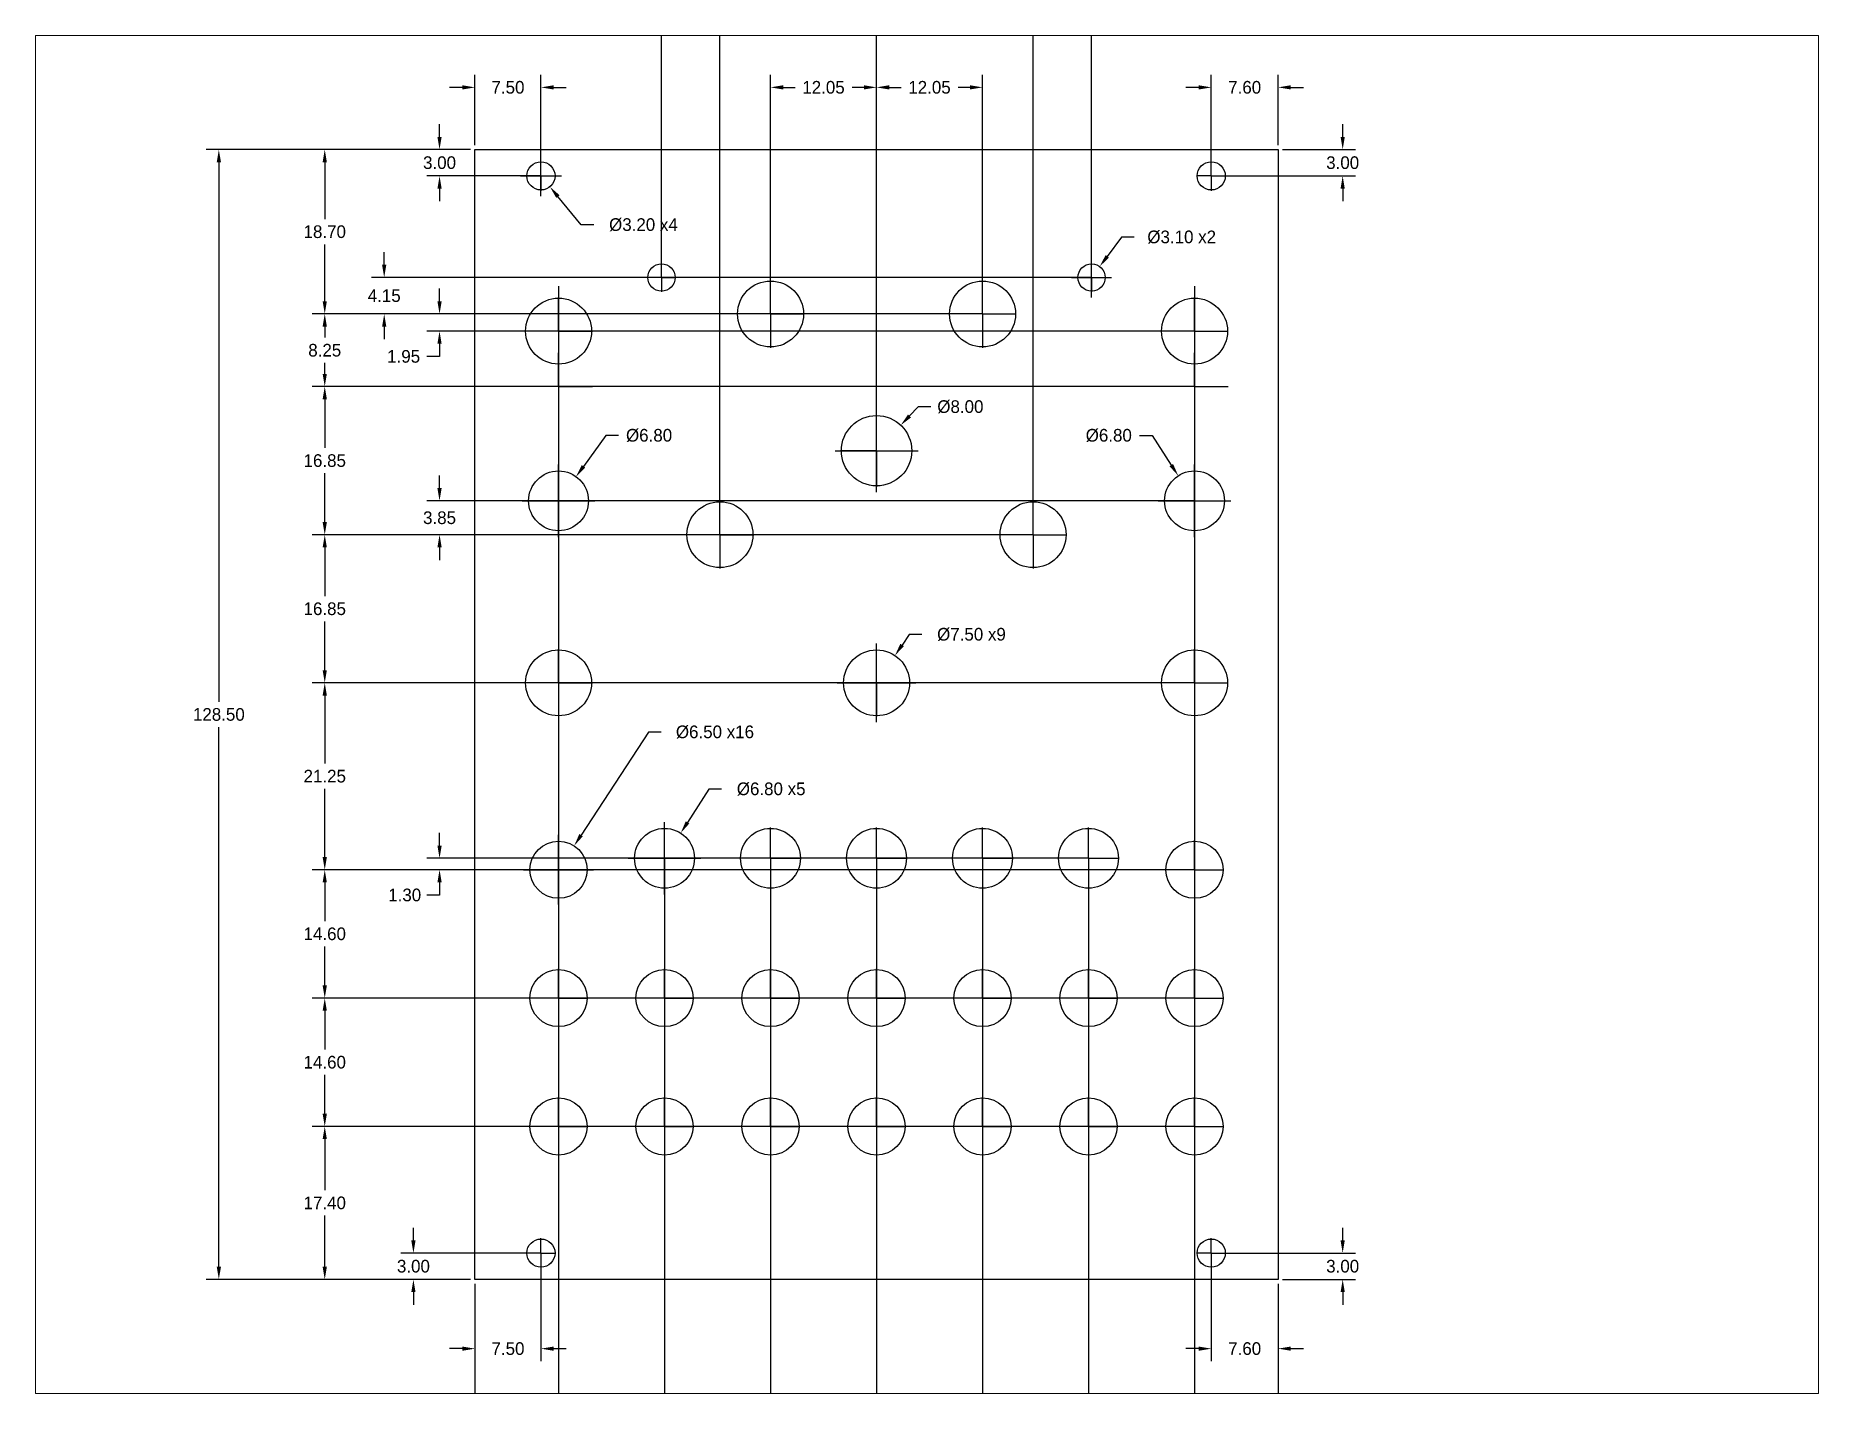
# Paper-space layout 'Sheet2' of a CAD drawing. Header units: millimetres. Extents: x 1.05 to 9.45, y 0.8 to 7.2.
# The model-space entities are those that its viewports show. They can reach past a viewport. Long polylines and large blocks are cut down to what shows.
import ezdxf

# ---------------------------------------------------------------- set-up
doc = ezdxf.new("R2010")
doc.units = ezdxf.units.MM
doc.header["$MEASUREMENT"] = 0
doc.header["$PDSIZE"] = -5
doc.layers.add('Dimensions', color=1, linetype='Continuous')
doc.layers.add('Panel', color=7, linetype='Continuous')
doc.dimstyles.get("Standard").update_dxf_attribs({"dimscale": 8, "dimtxt": 0.18, "dimasz": 0.18, "dimexe": 0.18, "dimexo": 0.0625, "dimgap": 0.09, "dimtad": 0, "dimtih": 1, "dimtoh": 1, "dimzin": 0, "dimdsep": 46, "dimtxsty": 'Standard', "dimcen": -0.09, "dimadec": 0, "dimazin": 0, "dimtfac": 1, "dimtdec": 4, "dimtofl": 0, "dimtmove": 0, "dimatfit": 3, "dimfxl": 1, "dimtolj": 1, "dimtzin": 0, "dimarcsym": 0})

psp = doc.layouts.new('Sheet2')

msp = doc.modelspace()

# ---------------------------------------------------------------- blocks, each defined once
blk = doc.blocks.new('*D442')
at = {"layer": 'Defpoints', "color": 0}
for p in [(9.5, 112.95), (0, 0), (9.5, -13.93)]:
    blk.add_point(p, dxfattribs=at)
at = {"layer": 'Dimensions', "color": 0, "lineweight": -2}
for p, q in [((9.5, 112.45), (9.5, -15.37)), ((0, -0.5), (0, -15.37)), ((-1.44, -13.93), (-2.88, -13.93)), ((10.94, -13.93), (12.38, -13.93))]:
    blk.add_line(p, q, dxfattribs=at)
at = {"layer": 'Dimensions', "color": 0}
for points in [[(-1.44, -14.17), (-1.44, -13.69), (0, -13.93)], [(10.94, -13.69), (10.94, -14.17), (9.5, -13.93)]]:
    blk.add_solid(points, dxfattribs=at)
at = {"layer": 'Dimensions', "color": 0, "insert": (4.75, -13.93), "char_height": 1.44, "attachment_point": 5}
blk.add_mtext('\\A1;9.50', dxfattribs=at)
blk = doc.blocks.new('*D443')
at = {"layer": 'Defpoints', "color": 0}
for p in [(21.55, 47.9), (9.5, 17.4), (21.55, -20.36)]:
    blk.add_point(p, dxfattribs=at)
at = {"layer": 'Dimensions', "color": 0, "lineweight": -2}
for p, q in [((21.55, 47.4), (21.55, -21.8)), ((9.5, 16.9), (9.5, -21.8)), ((10.94, -20.36), (12.29, -20.36)), ((20.11, -20.36), (18.77, -20.36))]:
    blk.add_line(p, q, dxfattribs=at)
at = {"layer": 'Dimensions', "color": 0}
for points in [[(10.94, -20.12), (10.94, -20.6), (9.5, -20.36)], [(20.11, -20.6), (20.11, -20.12), (21.55, -20.36)]]:
    blk.add_solid(points, dxfattribs=at)
at = {"layer": 'Dimensions', "color": 0, "insert": (15.53, -20.36), "char_height": 1.44, "attachment_point": 5}
blk.add_mtext('\\A1;12.05', dxfattribs=at)
blk = doc.blocks.new('*D444')
at = {"layer": 'Defpoints', "color": 0}
for p in [(21.55, 47.9), (33.6, 47.9), (33.6, -20.36)]:
    blk.add_point(p, dxfattribs=at)
at = {"layer": 'Dimensions', "color": 0, "lineweight": -2}
for p, q in [((21.55, 47.4), (21.55, -21.8)), ((33.6, 47.4), (33.6, -21.8)), ((22.99, -20.36), (24.34, -20.36)), ((32.16, -20.36), (30.82, -20.36))]:
    blk.add_line(p, q, dxfattribs=at)
at = {"layer": 'Dimensions', "color": 0}
for points in [[(22.99, -20.12), (22.99, -20.6), (21.55, -20.36)], [(32.16, -20.6), (32.16, -20.12), (33.6, -20.36)]]:
    blk.add_solid(points, dxfattribs=at)
at = {"layer": 'Dimensions', "color": 0, "insert": (27.57, -20.36), "char_height": 1.44, "attachment_point": 5}
blk.add_mtext('\\A1;12.05', dxfattribs=at)
blk = doc.blocks.new('*D448')
at = {"layer": 'Defpoints', "color": 0}
for p in [(81.8, 112.95), (69.75, 47.9), (81.8, -20.36)]:
    blk.add_point(p, dxfattribs=at)
at = {"layer": 'Dimensions', "color": 0, "lineweight": -2}
for p, q in [((81.8, 112.45), (81.8, -21.8)), ((69.75, 47.4), (69.75, -21.8)), ((71.19, -20.36), (72.54, -20.36)), ((80.36, -20.36), (79.02, -20.36))]:
    blk.add_line(p, q, dxfattribs=at)
at = {"layer": 'Dimensions', "color": 0}
for points in [[(71.19, -20.12), (71.19, -20.6), (69.75, -20.36)], [(80.36, -20.6), (80.36, -20.12), (81.8, -20.36)]]:
    blk.add_solid(points, dxfattribs=at)
at = {"layer": 'Dimensions', "color": 0, "insert": (75.78, -20.36), "char_height": 1.44, "attachment_point": 5}
blk.add_mtext('\\A1;12.05', dxfattribs=at)
blk = doc.blocks.new('*D449')
at = {"layer": 'Defpoints', "color": 0}
for p in [(81.8, 112.95), (91.3, 0), (81.8, -13.93)]:
    blk.add_point(p, dxfattribs=at)
at = {"layer": 'Dimensions', "color": 0, "lineweight": -2}
for p, q in [((81.8, 112.45), (81.8, -15.37)), ((91.3, -0.5), (91.3, -15.37)), ((80.36, -13.93), (78.92, -13.93)), ((92.74, -13.93), (94.18, -13.93))]:
    blk.add_line(p, q, dxfattribs=at)
at = {"layer": 'Dimensions', "color": 0}
for points in [[(80.36, -14.17), (80.36, -13.69), (81.8, -13.93)], [(92.74, -13.69), (92.74, -14.17), (91.3, -13.93)]]:
    blk.add_solid(points, dxfattribs=at)
at = {"layer": 'Dimensions', "color": 0, "insert": (86.55, -13.93), "char_height": 1.44, "attachment_point": 5}
blk.add_mtext('\\A1;9.50', dxfattribs=at)
blk = doc.blocks.new('*D456')
at = {"layer": 'Defpoints', "color": 0}
for p in [(7.5, 3), (0, 0), (7.5, -7.87)]:
    blk.add_point(p, dxfattribs=at)
at = {"layer": 'Dimensions', "color": 0, "lineweight": -2}
for p, q in [((7.5, 2.5), (7.5, -9.31)), ((0, -0.5), (0, -9.31)), ((-1.44, -7.87), (-2.88, -7.87)), ((8.94, -7.87), (10.38, -7.87))]:
    blk.add_line(p, q, dxfattribs=at)
at = {"layer": 'Dimensions', "color": 0}
for points in [[(-1.44, -8.11), (-1.44, -7.63), (0, -7.87)], [(8.94, -7.63), (8.94, -8.11), (7.5, -7.87)]]:
    blk.add_solid(points, dxfattribs=at)
at = {"layer": 'Dimensions', "color": 0, "insert": (3.75, -7.87), "char_height": 1.44, "attachment_point": 5}
blk.add_mtext('\\A1;7.50', dxfattribs=at)
blk = doc.blocks.new('*D457')
at = {"layer": 'Defpoints', "color": 0}
for p in [(83.7, 3), (91.3, 0), (83.7, -7.87)]:
    blk.add_point(p, dxfattribs=at)
at = {"layer": 'Dimensions', "color": 0, "lineweight": -2}
for p, q in [((83.7, 2.5), (83.7, -9.31)), ((91.3, -0.5), (91.3, -9.31)), ((82.26, -7.87), (80.82, -7.87)), ((92.74, -7.87), (94.18, -7.87))]:
    blk.add_line(p, q, dxfattribs=at)
at = {"layer": 'Dimensions', "color": 0}
for points in [[(82.26, -8.11), (82.26, -7.63), (83.7, -7.87)], [(92.74, -7.63), (92.74, -8.11), (91.3, -7.87)]]:
    blk.add_solid(points, dxfattribs=at)
at = {"layer": 'Dimensions', "color": 0, "insert": (87.5, -7.87), "char_height": 1.44, "attachment_point": 5}
blk.add_mtext('\\A1;7.60', dxfattribs=at)
blk = doc.blocks.new('*D458')
at = {"layer": 'Defpoints', "color": 0}
for p in [(0, 135.57), (0, 128.5), (7.5, 125.5)]:
    blk.add_point(p, dxfattribs=at)
at = {"layer": 'Dimensions', "color": 0, "lineweight": -2}
for p, q in [((0, 129), (0, 137.01)), ((7.5, 126), (7.5, 137.01)), ((-1.44, 135.57), (-2.88, 135.57)), ((8.94, 135.57), (10.38, 135.57))]:
    blk.add_line(p, q, dxfattribs=at)
at = {"layer": 'Dimensions', "color": 0}
for points in [[(-1.44, 135.33), (-1.44, 135.81), (0, 135.57)], [(8.94, 135.81), (8.94, 135.33), (7.5, 135.57)]]:
    blk.add_solid(points, dxfattribs=at)
at = {"layer": 'Dimensions', "color": 0, "insert": (3.75, 135.57), "char_height": 1.44, "attachment_point": 5}
blk.add_mtext('\\A1;7.50', dxfattribs=at)
blk = doc.blocks.new('*D459')
at = {"layer": 'Defpoints', "color": 0}
for p in [(83.7, 135.57), (91.3, 128.5), (83.7, 125.5)]:
    blk.add_point(p, dxfattribs=at)
at = {"layer": 'Dimensions', "color": 0, "lineweight": -2}
for p, q in [((83.7, 126), (83.7, 137.01)), ((91.3, 129), (91.3, 137.01)), ((82.26, 135.57), (80.82, 135.57)), ((92.74, 135.57), (94.18, 135.57))]:
    blk.add_line(p, q, dxfattribs=at)
at = {"layer": 'Dimensions', "color": 0}
for points in [[(82.26, 135.33), (82.26, 135.81), (83.7, 135.57)], [(92.74, 135.81), (92.74, 135.33), (91.3, 135.57)]]:
    blk.add_solid(points, dxfattribs=at)
at = {"layer": 'Dimensions', "color": 0, "insert": (87.5, 135.57), "char_height": 1.44, "attachment_point": 5}
blk.add_mtext('\\A1;7.60', dxfattribs=at)
blk = doc.blocks.new('*D466')
at = {"layer": 'Defpoints', "color": 0}
for p in [(-7, 3), (7.5, 3), (0, 0)]:
    blk.add_point(p, dxfattribs=at)
at = {"layer": 'Dimensions', "color": 0, "lineweight": -2}
for p, q in [((-7, 4.44), (-7, 5.88)), ((7, 3), (-8.44, 3)), ((-0.5, 0), (-8.44, 0)), ((-7, -1.44), (-7, -2.88))]:
    blk.add_line(p, q, dxfattribs=at)
at = {"layer": 'Dimensions', "color": 0}
for points in [[(-7.24, 4.44), (-6.76, 4.44), (-7, 3)], [(-6.76, -1.44), (-7.24, -1.44), (-7, 0)]]:
    blk.add_solid(points, dxfattribs=at)
at = {"layer": 'Dimensions', "color": 0, "insert": (-7, 1.5), "char_height": 1.44, "attachment_point": 5}
blk.add_mtext('\\A1;3.00', dxfattribs=at)
blk = doc.blocks.new('*D467')
at = {"layer": 'Defpoints', "color": 0}
for p in [(-17.08, 17.4), (81.8, 17.4), (0, 0)]:
    blk.add_point(p, dxfattribs=at)
at = {"layer": 'Dimensions', "color": 0, "lineweight": -2}
for p, q in [((81.3, 17.4), (-18.52, 17.4)), ((-17.08, 15.96), (-17.08, 10.14)), ((-17.08, 1.44), (-17.08, 7.26)), ((-0.5, 0), (-18.52, 0))]:
    blk.add_line(p, q, dxfattribs=at)
at = {"layer": 'Dimensions', "color": 0}
for points in [[(-16.84, 15.96), (-17.32, 15.96), (-17.08, 17.4)], [(-17.32, 1.44), (-16.84, 1.44), (-17.08, 0)]]:
    blk.add_solid(points, dxfattribs=at)
at = {"layer": 'Dimensions', "color": 0, "insert": (-17.08, 8.7), "char_height": 1.44, "attachment_point": 5}
blk.add_mtext('\\A1;17.40', dxfattribs=at)
blk = doc.blocks.new('*D468')
at = {"layer": 'Defpoints', "color": 0}
for p in [(-17.08, 32), (81.8, 32), (81.8, 17.4)]:
    blk.add_point(p, dxfattribs=at)
at = {"layer": 'Dimensions', "color": 0, "lineweight": -2}
for p, q in [((81.3, 32), (-18.52, 32)), ((-17.08, 30.56), (-17.08, 26.14)), ((-17.08, 18.84), (-17.08, 23.26)), ((81.3, 17.4), (-18.52, 17.4))]:
    blk.add_line(p, q, dxfattribs=at)
at = {"layer": 'Dimensions', "color": 0}
for points in [[(-16.84, 30.56), (-17.32, 30.56), (-17.08, 32)], [(-17.32, 18.84), (-16.84, 18.84), (-17.08, 17.4)]]:
    blk.add_solid(points, dxfattribs=at)
at = {"layer": 'Dimensions', "color": 0, "insert": (-17.08, 24.7), "char_height": 1.44, "attachment_point": 5}
blk.add_mtext('\\A1;14.60', dxfattribs=at)
blk = doc.blocks.new('*D469')
at = {"layer": 'Defpoints', "color": 0}
for p in [(-17.08, 46.6), (81.8, 46.6), (81.8, 32)]:
    blk.add_point(p, dxfattribs=at)
at = {"layer": 'Dimensions', "color": 0, "lineweight": -2}
for p, q in [((81.3, 46.6), (-18.52, 46.6)), ((-17.08, 45.16), (-17.08, 40.74)), ((-17.08, 33.44), (-17.08, 37.86)), ((81.3, 32), (-18.52, 32))]:
    blk.add_line(p, q, dxfattribs=at)
at = {"layer": 'Dimensions', "color": 0}
for points in [[(-16.84, 45.16), (-17.32, 45.16), (-17.08, 46.6)], [(-17.32, 33.44), (-16.84, 33.44), (-17.08, 32)]]:
    blk.add_solid(points, dxfattribs=at)
at = {"layer": 'Dimensions', "color": 0, "insert": (-17.08, 39.3), "char_height": 1.44, "attachment_point": 5}
blk.add_mtext('\\A1;14.60', dxfattribs=at)
blk = doc.blocks.new('*D470')
at = {"layer": 'Defpoints', "color": 0}
for p in [(69.75, 47.9), (-4.03, 46.6), (81.8, 46.6)]:
    blk.add_point(p, dxfattribs=at)
at = {"layer": 'Dimensions', "color": 0, "lineweight": -2}
for p, q in [((-4.03, 49.34), (-4.03, 50.78)), ((69.25, 47.9), (-5.47, 47.9)), ((81.3, 46.6), (-5.47, 46.6)), ((-4.03, 45.16), (-4.03, 43.72)), ((-4.03, 43.72), (-5.47, 43.72))]:
    blk.add_line(p, q, dxfattribs=at)
at = {"layer": 'Dimensions', "color": 0}
for points in [[(-4.27, 49.34), (-3.79, 49.34), (-4.03, 47.9)], [(-3.79, 45.16), (-4.27, 45.16), (-4.03, 46.6)]]:
    blk.add_solid(points, dxfattribs=at)
at = {"layer": 'Dimensions', "color": 0, "insert": (-7.99, 43.72), "char_height": 1.44, "attachment_point": 5}
blk.add_mtext('\\A1;1.30', dxfattribs=at)
blk = doc.blocks.new('*D471')
at = {"layer": 'Defpoints', "color": 0}
for p in [(-17.08, 67.85), (81.8, 67.85), (81.8, 46.6)]:
    blk.add_point(p, dxfattribs=at)
at = {"layer": 'Dimensions', "color": 0, "lineweight": -2}
for p, q in [((81.3, 67.85), (-18.52, 67.85)), ((-17.08, 66.41), (-17.08, 58.66)), ((-17.08, 48.04), (-17.08, 55.78)), ((81.3, 46.6), (-18.52, 46.6))]:
    blk.add_line(p, q, dxfattribs=at)
at = {"layer": 'Dimensions', "color": 0}
for points in [[(-16.84, 66.41), (-17.32, 66.41), (-17.08, 67.85)], [(-17.32, 48.04), (-16.84, 48.04), (-17.08, 46.6)]]:
    blk.add_solid(points, dxfattribs=at)
at = {"layer": 'Dimensions', "color": 0, "insert": (-17.08, 57.23), "char_height": 1.44, "attachment_point": 5}
blk.add_mtext('\\A1;21.25', dxfattribs=at)
blk = doc.blocks.new('*D472')
at = {"layer": 'Defpoints', "color": 0}
for p in [(-17.08, 84.7), (63.45, 84.7), (81.8, 67.85)]:
    blk.add_point(p, dxfattribs=at)
at = {"layer": 'Dimensions', "color": 0, "lineweight": -2}
for p, q in [((62.95, 84.7), (-18.52, 84.7)), ((-17.08, 83.26), (-17.08, 77.71)), ((-17.08, 69.29), (-17.08, 74.83)), ((81.3, 67.85), (-18.52, 67.85))]:
    blk.add_line(p, q, dxfattribs=at)
at = {"layer": 'Dimensions', "color": 0}
for points in [[(-16.84, 83.26), (-17.32, 83.26), (-17.08, 84.7)], [(-17.32, 69.29), (-16.84, 69.29), (-17.08, 67.85)]]:
    blk.add_solid(points, dxfattribs=at)
at = {"layer": 'Dimensions', "color": 0, "insert": (-17.08, 76.27), "char_height": 1.44, "attachment_point": 5}
blk.add_mtext('\\A1;16.85', dxfattribs=at)
blk = doc.blocks.new('*D473')
at = {"layer": 'Defpoints', "color": 0}
for p in [(81.8, 101.55), (-17.08, 84.7), (63.45, 84.7)]:
    blk.add_point(p, dxfattribs=at)
at = {"layer": 'Dimensions', "color": 0, "lineweight": -2}
for p, q in [((81.3, 101.55), (-18.52, 101.55)), ((-17.08, 100.11), (-17.08, 94.56)), ((-17.08, 86.14), (-17.08, 91.69)), ((62.95, 84.7), (-18.52, 84.7))]:
    blk.add_line(p, q, dxfattribs=at)
at = {"layer": 'Dimensions', "color": 0}
for points in [[(-16.84, 100.11), (-17.32, 100.11), (-17.08, 101.55)], [(-17.32, 86.14), (-16.84, 86.14), (-17.08, 84.7)]]:
    blk.add_solid(points, dxfattribs=at)
at = {"layer": 'Dimensions', "color": 0, "insert": (-17.08, 93.12), "char_height": 1.44, "attachment_point": 5}
blk.add_mtext('\\A1;16.85', dxfattribs=at)
blk = doc.blocks.new('*D474')
at = {"layer": 'Defpoints', "color": 0}
for p in [(-17.08, 109.8), (57.7, 109.8), (81.8, 101.55)]:
    blk.add_point(p, dxfattribs=at)
at = {"layer": 'Dimensions', "color": 0, "lineweight": -2}
for p, q in [((57.2, 109.8), (-18.52, 109.8)), ((-17.08, 108.36), (-17.08, 107.11)), ((-17.08, 102.99), (-17.08, 104.23)), ((81.3, 101.55), (-18.52, 101.55))]:
    blk.add_line(p, q, dxfattribs=at)
at = {"layer": 'Dimensions', "color": 0}
for points in [[(-16.84, 108.36), (-17.32, 108.36), (-17.08, 109.8)], [(-17.32, 102.99), (-16.84, 102.99), (-17.08, 101.55)]]:
    blk.add_solid(points, dxfattribs=at)
at = {"layer": 'Dimensions', "color": 0, "insert": (-17.08, 105.67), "char_height": 1.44, "attachment_point": 5}
blk.add_mtext('\\A1;8.25', dxfattribs=at)
blk = doc.blocks.new('*D476')
at = {"layer": 'Defpoints', "color": 0}
for p in [(0, 128.5), (-17.08, 109.8), (57.7, 109.8)]:
    blk.add_point(p, dxfattribs=at)
at = {"layer": 'Dimensions', "color": 0, "lineweight": -2}
for p, q in [((-0.5, 128.5), (-18.52, 128.5)), ((-17.08, 127.06), (-17.08, 120.59)), ((-17.08, 111.24), (-17.08, 117.71)), ((57.2, 109.8), (-18.52, 109.8))]:
    blk.add_line(p, q, dxfattribs=at)
at = {"layer": 'Dimensions', "color": 0}
for points in [[(-16.84, 127.06), (-17.32, 127.06), (-17.08, 128.5)], [(-17.32, 111.24), (-16.84, 111.24), (-17.08, 109.8)]]:
    blk.add_solid(points, dxfattribs=at)
at = {"layer": 'Dimensions', "color": 0, "insert": (-17.08, 119.15), "char_height": 1.44, "attachment_point": 5}
blk.add_mtext('\\A1;18.70', dxfattribs=at)
blk = doc.blocks.new('*D477')
at = {"layer": 'Defpoints', "color": 0}
for p in [(33.6, 47.9), (45.65, 47.9), (33.6, -20.36)]:
    blk.add_point(p, dxfattribs=at)
at = {"layer": 'Dimensions', "color": 0, "lineweight": -2}
for p, q in [((33.6, 47.4), (33.6, -21.8)), ((45.65, 47.4), (45.65, -21.8)), ((35.04, -20.36), (36.38, -20.36)), ((44.21, -20.36), (42.87, -20.36))]:
    blk.add_line(p, q, dxfattribs=at)
at = {"layer": 'Dimensions', "color": 0}
for points in [[(35.04, -20.12), (35.04, -20.6), (33.6, -20.36)], [(44.21, -20.6), (44.21, -20.12), (45.65, -20.36)]]:
    blk.add_solid(points, dxfattribs=at)
at = {"layer": 'Dimensions', "color": 0, "insert": (39.62, -20.36), "char_height": 1.44, "attachment_point": 5}
blk.add_mtext('\\A1;12.05', dxfattribs=at)
blk = doc.blocks.new('*D478')
at = {"layer": 'Defpoints', "color": 0}
for p in [(45.65, 47.9), (57.7, 47.9), (57.7, -20.36)]:
    blk.add_point(p, dxfattribs=at)
at = {"layer": 'Dimensions', "color": 0, "lineweight": -2}
for p, q in [((45.65, 47.4), (45.65, -21.8)), ((57.7, 47.4), (57.7, -21.8)), ((47.09, -20.36), (48.44, -20.36)), ((56.26, -20.36), (54.91, -20.36))]:
    blk.add_line(p, q, dxfattribs=at)
at = {"layer": 'Dimensions', "color": 0}
for points in [[(47.09, -20.12), (47.09, -20.6), (45.65, -20.36)], [(56.26, -20.6), (56.26, -20.12), (57.7, -20.36)]]:
    blk.add_solid(points, dxfattribs=at)
at = {"layer": 'Dimensions', "color": 0, "insert": (51.67, -20.36), "char_height": 1.44, "attachment_point": 5}
blk.add_mtext('\\A1;12.05', dxfattribs=at)
blk = doc.blocks.new('*D479')
at = {"layer": 'Defpoints', "color": 0}
for p in [(57.7, 47.9), (69.75, 47.9), (57.7, -20.36)]:
    blk.add_point(p, dxfattribs=at)
at = {"layer": 'Dimensions', "color": 0, "lineweight": -2}
for p, q in [((57.7, 47.4), (57.7, -21.8)), ((69.75, 47.4), (69.75, -21.8)), ((59.14, -20.36), (60.48, -20.36)), ((68.31, -20.36), (66.97, -20.36))]:
    blk.add_line(p, q, dxfattribs=at)
at = {"layer": 'Dimensions', "color": 0}
for points in [[(59.14, -20.12), (59.14, -20.6), (57.7, -20.36)], [(68.31, -20.6), (68.31, -20.12), (69.75, -20.36)]]:
    blk.add_solid(points, dxfattribs=at)
at = {"layer": 'Dimensions', "color": 0, "insert": (63.73, -20.36), "char_height": 1.44, "attachment_point": 5}
blk.add_mtext('\\A1;12.05', dxfattribs=at)
blk = doc.blocks.new('*D481')
at = {"layer": 'Defpoints', "color": 0}
for p in [(33.6, 135.57), (33.6, 109.8), (45.65, 94.25)]:
    blk.add_point(p, dxfattribs=at)
at = {"layer": 'Dimensions', "color": 0, "lineweight": -2}
for p, q in [((33.6, 110.3), (33.6, 137.01)), ((45.65, 94.75), (45.65, 137.01)), ((35.04, 135.57), (36.38, 135.57)), ((44.21, 135.57), (42.87, 135.57))]:
    blk.add_line(p, q, dxfattribs=at)
at = {"layer": 'Dimensions', "color": 0}
for points in [[(35.04, 135.81), (35.04, 135.33), (33.6, 135.57)], [(44.21, 135.33), (44.21, 135.81), (45.65, 135.57)]]:
    blk.add_solid(points, dxfattribs=at)
at = {"layer": 'Dimensions', "color": 0, "insert": (39.62, 135.57), "char_height": 1.44, "attachment_point": 5}
blk.add_mtext('\\A1;12.05', dxfattribs=at)
blk = doc.blocks.new('*D482')
at = {"layer": 'Defpoints', "color": 0}
for p in [(57.7, 135.57), (57.7, 109.8), (45.65, 94.25)]:
    blk.add_point(p, dxfattribs=at)
at = {"layer": 'Dimensions', "color": 0, "lineweight": -2}
for p, q in [((45.65, 94.75), (45.65, 137.01)), ((57.7, 110.3), (57.7, 137.01)), ((47.09, 135.57), (48.44, 135.57)), ((56.26, 135.57), (54.91, 135.57))]:
    blk.add_line(p, q, dxfattribs=at)
at = {"layer": 'Dimensions', "color": 0}
for points in [[(47.09, 135.81), (47.09, 135.33), (45.65, 135.57)], [(56.26, 135.33), (56.26, 135.81), (57.7, 135.57)]]:
    blk.add_solid(points, dxfattribs=at)
at = {"layer": 'Dimensions', "color": 0, "insert": (51.67, 135.57), "char_height": 1.44, "attachment_point": 5}
blk.add_mtext('\\A1;12.05', dxfattribs=at)
blk = doc.blocks.new('*D483')
at = {"layer": 'Defpoints', "color": 0}
for p in [(45.65, 142.87), (45.65, 94.25), (63.45, 84.7)]:
    blk.add_point(p, dxfattribs=at)
at = {"layer": 'Dimensions', "color": 0, "lineweight": -2}
for p, q in [((45.65, 94.75), (45.65, 144.31)), ((63.45, 85.2), (63.45, 144.31)), ((47.09, 142.87), (51.31, 142.87)), ((62.01, 142.87), (57.79, 142.87))]:
    blk.add_line(p, q, dxfattribs=at)
at = {"layer": 'Dimensions', "color": 0}
for points in [[(47.09, 143.11), (47.09, 142.63), (45.65, 142.87)], [(62.01, 142.63), (62.01, 143.11), (63.45, 142.87)]]:
    blk.add_solid(points, dxfattribs=at)
at = {"layer": 'Dimensions', "color": 0, "insert": (54.55, 142.87), "char_height": 1.44, "attachment_point": 5}
blk.add_mtext('\\A1;17.80', dxfattribs=at)
blk = doc.blocks.new('*D484')
at = {"layer": 'Defpoints', "color": 0}
for p in [(27.85, 142.87), (45.65, 94.25), (27.85, 84.7)]:
    blk.add_point(p, dxfattribs=at)
at = {"layer": 'Dimensions', "color": 0, "lineweight": -2}
for p, q in [((27.85, 85.2), (27.85, 144.31)), ((45.65, 94.75), (45.65, 144.31)), ((29.29, 142.87), (33.51, 142.87)), ((44.21, 142.87), (39.99, 142.87))]:
    blk.add_line(p, q, dxfattribs=at)
at = {"layer": 'Dimensions', "color": 0}
for points in [[(29.29, 143.11), (29.29, 142.63), (27.85, 142.87)], [(44.21, 142.63), (44.21, 143.11), (45.65, 142.87)]]:
    blk.add_solid(points, dxfattribs=at)
at = {"layer": 'Dimensions', "color": 0, "insert": (36.75, 142.87), "char_height": 1.44, "attachment_point": 5}
blk.add_mtext('\\A1;17.80', dxfattribs=at)
blk = doc.blocks.new('*D485')
at = {"layer": 'Defpoints', "color": 0}
for p in [(-4.03, 128.5), (0, 128.5), (7.5, 125.5)]:
    blk.add_point(p, dxfattribs=at)
at = {"layer": 'Dimensions', "color": 0, "lineweight": -2}
for p, q in [((-4.03, 129.94), (-4.03, 131.38)), ((-0.5, 128.5), (-5.47, 128.5)), ((7, 125.5), (-5.47, 125.5)), ((-4.03, 124.06), (-4.03, 122.62))]:
    blk.add_line(p, q, dxfattribs=at)
at = {"layer": 'Dimensions', "color": 0}
for points in [[(-4.27, 129.94), (-3.79, 129.94), (-4.03, 128.5)], [(-3.79, 124.06), (-4.27, 124.06), (-4.03, 125.5)]]:
    blk.add_solid(points, dxfattribs=at)
at = {"layer": 'Dimensions', "color": 0, "insert": (-4.03, 127), "char_height": 1.44, "attachment_point": 5}
blk.add_mtext('\\A1;3.00', dxfattribs=at)
blk = doc.blocks.new('*D486')
at = {"layer": 'Defpoints', "color": 0}
for p in [(91.3, 128.5), (98.64, 128.5), (83.7, 125.5)]:
    blk.add_point(p, dxfattribs=at)
at = {"layer": 'Dimensions', "color": 0, "lineweight": -2}
for p, q in [((98.64, 129.94), (98.64, 131.38)), ((91.8, 128.5), (100.08, 128.5)), ((84.2, 125.5), (100.08, 125.5)), ((98.64, 124.06), (98.64, 122.62))]:
    blk.add_line(p, q, dxfattribs=at)
at = {"layer": 'Dimensions', "color": 0}
for points in [[(98.4, 129.94), (98.88, 129.94), (98.64, 128.5)], [(98.88, 124.06), (98.4, 124.06), (98.64, 125.5)]]:
    blk.add_solid(points, dxfattribs=at)
at = {"layer": 'Dimensions', "color": 0, "insert": (98.64, 127), "char_height": 1.44, "attachment_point": 5}
blk.add_mtext('\\A1;3.00', dxfattribs=at)
blk = doc.blocks.new('*D488')
at = {"layer": 'Defpoints', "color": 0}
for p in [(83.7, 3), (98.64, 3), (91.3, 0)]:
    blk.add_point(p, dxfattribs=at)
at = {"layer": 'Dimensions', "color": 0, "lineweight": -2}
for p, q in [((98.64, 4.44), (98.64, 5.88)), ((84.2, 3), (100.08, 3)), ((91.8, 0), (100.08, 0)), ((98.64, -1.44), (98.64, -2.88))]:
    blk.add_line(p, q, dxfattribs=at)
at = {"layer": 'Dimensions', "color": 0}
for points in [[(98.4, 4.44), (98.88, 4.44), (98.64, 3)], [(98.88, -1.44), (98.4, -1.44), (98.64, 0)]]:
    blk.add_solid(points, dxfattribs=at)
at = {"layer": 'Dimensions', "color": 0, "insert": (98.64, 1.5), "char_height": 1.44, "attachment_point": 5}
blk.add_mtext('\\A1;3.00', dxfattribs=at)
blk = doc.blocks.new('*D489')
at = {"layer": 'Defpoints', "color": 0}
for p in [(0, 128.5), (-29.12, 0), (0, 0)]:
    blk.add_point(p, dxfattribs=at)
at = {"layer": 'Dimensions', "color": 0, "lineweight": -2}
for p, q in [((-0.5, 128.5), (-30.56, 128.5)), ((-29.12, 127.06), (-29.12, 65.69)), ((-29.12, 1.44), (-29.12, 62.81)), ((-0.5, 0), (-30.56, 0))]:
    blk.add_line(p, q, dxfattribs=at)
at = {"layer": 'Dimensions', "color": 0}
for points in [[(-28.88, 127.06), (-29.36, 127.06), (-29.12, 128.5)], [(-29.36, 1.44), (-28.88, 1.44), (-29.12, 0)]]:
    blk.add_solid(points, dxfattribs=at)
at = {"layer": 'Dimensions', "color": 0, "insert": (-29.12, 64.25), "char_height": 1.44, "attachment_point": 5}
blk.add_mtext('\\A1;128.50', dxfattribs=at)
blk = doc.blocks.new('*D491')
at = {"layer": 'Defpoints', "color": 0}
for p in [(48.4, 97.15), (42.9, 91.35)]:
    blk.add_point(p, dxfattribs=at)
at = {"layer": 'Dimensions', "color": 0}
for p, q in [((45.65, 89.53), (45.65, 98.97)), ((40.93, 94.25), (50.37, 94.25))]:
    blk.add_line(p, q, dxfattribs=at)
at = {"layer": 'Dimensions', "color": 0, "lineweight": -2}
for p, q in [((50.38, 99.24), (49.39, 98.2)), ((51.82, 99.24), (50.38, 99.24))]:
    blk.add_line(p, q, dxfattribs=at)
at = {"layer": 'Dimensions', "color": 0}
blk.add_solid([(49.22, 98.36), (49.57, 98.03), (48.4, 97.15)], dxfattribs=at)
at = {"layer": 'Dimensions', "color": 0, "insert": (55.18, 99.24), "char_height": 1.44, "attachment_point": 5}
blk.add_mtext('\\A1;%%c8.00', dxfattribs=at)
blk = doc.blocks.new('*D493')
at = {"layer": 'Defpoints', "color": 0}
for p in [(47.75, 70.96), (43.55, 64.74)]:
    blk.add_point(p, dxfattribs=at)
at = {"layer": 'Dimensions', "color": 0, "lineweight": -2}
for p, q in [((49.36, 73.35), (48.55, 72.15)), ((50.8, 73.35), (49.36, 73.35))]:
    blk.add_line(p, q, dxfattribs=at)
at = {"layer": 'Dimensions', "color": 0}
for p, q in [((45.65, 63.38), (45.65, 72.32)), ((41.18, 67.85), (50.12, 67.85))]:
    blk.add_line(p, q, dxfattribs=at)
blk.add_solid([(48.35, 72.29), (48.75, 72.02), (47.75, 70.96)], dxfattribs=at)
at = {"layer": 'Dimensions', "color": 0, "insert": (56.44, 73.35), "char_height": 1.44, "attachment_point": 5}
blk.add_mtext('\\A1;%%c7.50 x9', dxfattribs=at)
blk = doc.blocks.new('*D494')
at = {"layer": 'Defpoints', "color": 0}
for p in [(23.38, 50.76), (19.72, 45.04)]:
    blk.add_point(p, dxfattribs=at)
at = {"layer": 'Dimensions', "color": 0, "lineweight": -2}
for p, q in [((26.59, 55.77), (24.16, 51.98)), ((28.03, 55.77), (26.59, 55.77))]:
    blk.add_line(p, q, dxfattribs=at)
at = {"layer": 'Dimensions', "color": 0}
for p, q in [((21.55, 43.78), (21.55, 52.02)), ((17.43, 47.9), (25.67, 47.9))]:
    blk.add_line(p, q, dxfattribs=at)
blk.add_solid([(23.96, 52.1), (24.36, 51.85), (23.38, 50.76)], dxfattribs=at)
at = {"layer": 'Dimensions', "color": 0, "insert": (33.67, 55.77), "char_height": 1.44, "attachment_point": 5}
blk.add_mtext('\\A1;%%c6.80 x5', dxfattribs=at)
blk = doc.blocks.new('*D495')
at = {"layer": 'Defpoints', "color": 0}
for p in [(11.28, 49.32), (7.72, 43.88)]:
    blk.add_point(p, dxfattribs=at)
at = {"layer": 'Dimensions', "color": 0, "lineweight": -2}
for p, q in [((19.72, 62.25), (12.06, 50.53)), ((21.16, 62.25), (19.72, 62.25))]:
    blk.add_line(p, q, dxfattribs=at)
at = {"layer": 'Dimensions', "color": 0}
for p, q in [((9.5, 42.63), (9.5, 50.57)), ((5.53, 46.6), (13.47, 46.6))]:
    blk.add_line(p, q, dxfattribs=at)
blk.add_solid([(11.86, 50.66), (12.26, 50.4), (11.28, 49.32)], dxfattribs=at)
at = {"layer": 'Dimensions', "color": 0, "insert": (27.28, 62.25), "char_height": 1.44, "attachment_point": 5}
blk.add_mtext('\\A1;%%c6.50 x16', dxfattribs=at)
blk = doc.blocks.new('*D496')
at = {"layer": 'Defpoints', "color": 0}
for p in [(-4.03, 88.55), (81.8, 88.55), (63.45, 84.7)]:
    blk.add_point(p, dxfattribs=at)
at = {"layer": 'Dimensions', "color": 0, "lineweight": -2}
for p, q in [((-4.03, 89.99), (-4.03, 91.43)), ((81.3, 88.55), (-5.47, 88.55)), ((62.95, 84.7), (-5.47, 84.7)), ((-4.03, 83.26), (-4.03, 81.82))]:
    blk.add_line(p, q, dxfattribs=at)
at = {"layer": 'Dimensions', "color": 0}
for points in [[(-4.27, 89.99), (-3.79, 89.99), (-4.03, 88.55)], [(-3.79, 83.26), (-4.27, 83.26), (-4.03, 84.7)]]:
    blk.add_solid(points, dxfattribs=at)
at = {"layer": 'Dimensions', "color": 0, "insert": (-4.03, 86.62), "char_height": 1.44, "attachment_point": 5}
blk.add_mtext('\\A1;3.85', dxfattribs=at)
blk = doc.blocks.new('*D497')
at = {"layer": 'Defpoints', "color": 0}
for p in [(57.7, 109.8), (-4.03, 107.85), (81.8, 107.85)]:
    blk.add_point(p, dxfattribs=at)
at = {"layer": 'Dimensions', "color": 0, "lineweight": -2}
for p, q in [((-4.03, 111.24), (-4.03, 112.68)), ((57.2, 109.8), (-5.47, 109.8)), ((81.3, 107.85), (-5.47, 107.85)), ((-4.03, 106.41), (-4.03, 104.97)), ((-4.03, 104.97), (-5.47, 104.97))]:
    blk.add_line(p, q, dxfattribs=at)
at = {"layer": 'Dimensions', "color": 0}
for points in [[(-4.27, 111.24), (-3.79, 111.24), (-4.03, 109.8)], [(-3.79, 106.41), (-4.27, 106.41), (-4.03, 107.85)]]:
    blk.add_solid(points, dxfattribs=at)
at = {"layer": 'Dimensions', "color": 0, "insert": (-8.11, 104.97), "char_height": 1.44, "attachment_point": 5}
blk.add_mtext('\\A1;1.95', dxfattribs=at)
blk = doc.blocks.new('*D498')
at = {"layer": 'Defpoints', "color": 0}
for p in [(11.49, 91.3), (7.51, 85.8)]:
    blk.add_point(p, dxfattribs=at)
at = {"layer": 'Dimensions', "color": 0, "lineweight": -2}
for p, q in [((14.87, 95.98), (12.34, 92.47)), ((16.31, 95.98), (14.87, 95.98))]:
    blk.add_line(p, q, dxfattribs=at)
at = {"layer": 'Dimensions', "color": 0}
for p, q in [((9.5, 84.43), (9.5, 92.67)), ((5.38, 88.55), (13.62, 88.55))]:
    blk.add_line(p, q, dxfattribs=at)
blk.add_solid([(12.14, 92.61), (12.53, 92.33), (11.49, 91.3)], dxfattribs=at)
at = {"layer": 'Dimensions', "color": 0, "insert": (19.79, 95.98), "char_height": 1.44, "attachment_point": 5}
blk.add_mtext('\\A1;%%c6.80', dxfattribs=at)
blk = doc.blocks.new('*D499')
at = {"layer": 'Defpoints', "color": 0}
for p in [(79.95, 91.4), (83.65, 85.7)]:
    blk.add_point(p, dxfattribs=at)
at = {"layer": 'Dimensions', "color": 0, "lineweight": -2}
for p, q in [((75.53, 95.98), (76.97, 95.98)), ((76.97, 95.98), (79.16, 92.61))]:
    blk.add_line(p, q, dxfattribs=at)
at = {"layer": 'Dimensions', "color": 0}
for p, q in [((81.8, 84.43), (81.8, 92.67)), ((77.68, 88.55), (85.92, 88.55))]:
    blk.add_line(p, q, dxfattribs=at)
blk.add_solid([(78.96, 92.48), (79.36, 92.74), (79.95, 91.4)], dxfattribs=at)
at = {"layer": 'Dimensions', "color": 0, "insert": (72.05, 95.98), "char_height": 1.44, "attachment_point": 5}
blk.add_mtext('\\A1;%%c6.80', dxfattribs=at)
blk = doc.blocks.new('*D500')
at = {"layer": 'Defpoints', "color": 0}
for p in [(21.2, 151.09), (21.2, 113.95), (45.65, 94.25)]:
    blk.add_point(p, dxfattribs=at)
at = {"layer": 'Dimensions', "color": 0, "lineweight": -2}
for p, q in [((21.2, 114.45), (21.2, 152.53)), ((45.65, 94.75), (45.65, 152.53)), ((22.64, 151.09), (29.82, 151.09)), ((44.21, 151.09), (37.02, 151.09))]:
    blk.add_line(p, q, dxfattribs=at)
at = {"layer": 'Dimensions', "color": 0}
for points in [[(22.64, 151.33), (22.64, 150.85), (21.2, 151.09)], [(44.21, 150.85), (44.21, 151.33), (45.65, 151.09)]]:
    blk.add_solid(points, dxfattribs=at)
at = {"layer": 'Dimensions', "color": 0, "insert": (33.42, 151.09), "char_height": 1.44, "attachment_point": 5}
blk.add_mtext('\\A1;24.45', dxfattribs=at)
blk = doc.blocks.new('*D501')
at = {"layer": 'Defpoints', "color": 0}
for p in [(70.1, 151.09), (70.1, 113.95), (45.65, 94.25)]:
    blk.add_point(p, dxfattribs=at)
at = {"layer": 'Dimensions', "color": 0, "lineweight": -2}
for p, q in [((45.65, 94.75), (45.65, 152.53)), ((70.1, 114.45), (70.1, 152.53)), ((47.09, 151.09), (54.27, 151.09)), ((68.66, 151.09), (61.48, 151.09))]:
    blk.add_line(p, q, dxfattribs=at)
at = {"layer": 'Dimensions', "color": 0}
for points in [[(47.09, 151.33), (47.09, 150.85), (45.65, 151.09)], [(68.66, 150.85), (68.66, 151.33), (70.1, 151.09)]]:
    blk.add_solid(points, dxfattribs=at)
at = {"layer": 'Dimensions', "color": 0, "insert": (57.88, 151.09), "char_height": 1.44, "attachment_point": 5}
blk.add_mtext('\\A1;24.45', dxfattribs=at)
blk = doc.blocks.new('*D502')
at = {"layer": 'Defpoints', "color": 0}
for p in [(-10.32, 113.95), (70.1, 113.95), (57.7, 109.8)]:
    blk.add_point(p, dxfattribs=at)
at = {"layer": 'Dimensions', "color": 0, "lineweight": -2}
for p, q in [((-10.32, 115.39), (-10.32, 116.83)), ((69.6, 113.95), (-11.76, 113.95)), ((57.2, 109.8), (-11.76, 109.8)), ((-10.32, 108.36), (-10.32, 106.92))]:
    blk.add_line(p, q, dxfattribs=at)
at = {"layer": 'Dimensions', "color": 0}
for points in [[(-10.56, 115.39), (-10.08, 115.39), (-10.32, 113.95)], [(-10.08, 108.36), (-10.56, 108.36), (-10.32, 109.8)]]:
    blk.add_solid(points, dxfattribs=at)
at = {"layer": 'Dimensions', "color": 0, "insert": (-10.32, 111.88), "char_height": 1.44, "attachment_point": 5}
blk.add_mtext('\\A1;4.15', dxfattribs=at)
blk = doc.blocks.new('*D504')
at = {"layer": 'Defpoints', "color": 0}
for p in [(6.48, 126.74), (8.52, 124.26)]:
    blk.add_point(p, dxfattribs=at)
at = {"layer": 'Dimensions', "color": 0}
for p, q in [((7.5, 123.18), (7.5, 127.82)), ((5.18, 125.5), (9.82, 125.5))]:
    blk.add_line(p, q, dxfattribs=at)
at = {"layer": 'Dimensions', "color": 0, "lineweight": -2}
for p, q in [((12.07, 119.94), (9.43, 123.15)), ((13.51, 119.94), (12.07, 119.94))]:
    blk.add_line(p, q, dxfattribs=at)
at = {"layer": 'Dimensions', "color": 0}
blk.add_solid([(9.62, 123.3), (9.24, 123), (8.52, 124.26)], dxfattribs=at)
at = {"layer": 'Dimensions', "color": 0, "insert": (19.15, 119.94), "char_height": 1.44, "attachment_point": 5}
blk.add_mtext('\\A1;%%c3.20 x4', dxfattribs=at)
blk = doc.blocks.new('*D505')
at = {"layer": 'Defpoints', "color": 0}
for p in [(0, 0), (91.3, 0), (91.3, -27.49)]:
    blk.add_point(p, dxfattribs=at)
at = {"layer": 'Dimensions', "color": 0, "lineweight": -2}
for p, q in [((0, -0.5), (0, -28.93)), ((91.3, -0.5), (91.3, -28.93)), ((1.44, -27.49), (42.41, -27.49)), ((89.86, -27.49), (48.89, -27.49))]:
    blk.add_line(p, q, dxfattribs=at)
at = {"layer": 'Dimensions', "color": 0}
for points in [[(1.44, -27.25), (1.44, -27.73), (0, -27.49)], [(89.86, -27.73), (89.86, -27.25), (91.3, -27.49)]]:
    blk.add_solid(points, dxfattribs=at)
at = {"layer": 'Dimensions', "color": 0, "insert": (45.65, -27.49), "char_height": 1.44, "attachment_point": 5}
blk.add_mtext('\\A1;91.30', dxfattribs=at)
blk = doc.blocks.new('*D506')
at = {"layer": 'Defpoints', "color": 0}
for p in [(71.02, 115.2), (69.18, 112.7)]:
    blk.add_point(p, dxfattribs=at)
at = {"layer": 'Dimensions', "color": 0, "lineweight": -2}
for p, q in [((73.5, 118.54), (71.88, 116.35)), ((74.94, 118.54), (73.5, 118.54))]:
    blk.add_line(p, q, dxfattribs=at)
at = {"layer": 'Dimensions', "color": 0}
for p, q in [((70.1, 111.68), (70.1, 116.22)), ((67.83, 113.95), (72.37, 113.95))]:
    blk.add_line(p, q, dxfattribs=at)
blk.add_solid([(71.69, 116.5), (72.07, 116.21), (71.02, 115.2)], dxfattribs=at)
at = {"layer": 'Dimensions', "color": 0, "insert": (80.34, 118.54), "char_height": 1.44, "attachment_point": 5}
blk.add_mtext('\\A1;%%c3.10 x2', dxfattribs=at)

# ---------------------------------------------------------------- dimensions: what is measured, and where the dimension line sits
at = {"layer": 'Dimensions'}
for base, p1, p2, picture, middle in [((21.2, 151.094), (45.65, 94.25), (21.2, 113.95), '*D500', (33.425, 151.094)), ((70.1, 151.094), (45.65, 94.25), (70.1, 113.95), '*D501', (57.875, 151.094)), ((27.85, 142.867), (45.65, 94.25), (27.85, 84.7), '*D484', (36.75, 142.867)), ((45.65, 142.867), (63.45, 84.7), (45.65, 94.25), '*D483', (54.55, 142.867)), ((0, 135.57), (7.5, 125.5), (0, 128.5), '*D458', (3.75, 135.57)), ((33.6, 135.57), (45.65, 94.25), (33.6, 109.8), '*D481', (39.625, 135.57)), ((57.7, 135.57), (45.65, 94.25), (57.7, 109.8), '*D482', (51.675, 135.57)), ((83.7, 135.57), (91.3, 128.5), (83.7, 125.5), '*D459', (87.5, 135.57)), ((9.5, -13.932), (0, 0), (9.5, 112.95), '*D442', (4.75, -13.932)), ((81.8, -20.363), (69.75, 47.9), (81.8, 112.95), '*D448', (75.775, -20.363)), ((81.8, -13.932), (91.3, 0), (81.8, 112.95), '*D449', (86.55, -13.932)), ((21.55, -20.363), (9.5, 17.4), (21.55, 47.9), '*D443', (15.525, -20.363)), ((33.6, -20.363), (21.55, 47.9), (33.6, 47.9), '*D444', (27.575, -20.363)), ((33.6, -20.363), (45.65, 47.9), (33.6, 47.9), '*D477', (39.625, -20.363)), ((57.7, -20.363), (45.65, 47.9), (57.7, 47.9), '*D478', (51.675, -20.363)), ((57.7, -20.363), (69.75, 47.9), (57.7, 47.9), '*D479', (63.725, -20.363)), ((7.5, -7.873), (0, 0), (7.5, 3), '*D456', (3.75, -7.873)), ((83.7, -7.873), (91.3, 0), (83.7, 3), '*D457', (87.5, -7.873)), ((91.3, -27.492), (0, 0), (91.3, 0), '*D505', (45.65, -27.492))]:
    dim = msp.add_linear_dim(base=base, p1=p1, p2=p2, dimstyle='Standard', override={"dimlfac": 1}, dxfattribs=at)
    dim.commit()
    dim.dimension.update_dxf_attribs({"geometry": picture, "text_midpoint": middle})
for base, p1, p2, picture, middle in [((-4.029, 128.5), (7.5, 125.5), (0, 128.5), '*D485', (-4.029, 127)), ((98.643, 128.5), (83.7, 125.5), (91.3, 128.5), '*D486', (98.643, 127)), ((-29.119, 0), (0, 128.5), (0, 0), '*D489', (-29.119, 64.25)), ((-17.078, 109.8), (0, 128.5), (57.7, 109.8), '*D476', (-17.078, 119.15)), ((-10.316, 113.95), (57.7, 109.8), (70.1, 113.95), '*D502', (-10.316, 111.875)), ((-4.029, 107.85), (57.7, 109.8), (81.8, 107.85), '*D497', (-8.109, 104.97)), ((-17.078, 109.8), (81.8, 101.55), (57.7, 109.8), '*D474', (-17.078, 105.675)), ((-17.078, 84.7), (81.8, 101.55), (63.45, 84.7), '*D473', (-17.078, 93.125)), ((-4.029, 88.55), (63.45, 84.7), (81.8, 88.55), '*D496', (-4.029, 86.625)), ((-17.078, 84.7), (81.8, 67.85), (63.45, 84.7), '*D472', (-17.078, 76.275)), ((-17.078, 67.85), (81.8, 46.6), (81.8, 67.85), '*D471', (-17.078, 57.225)), ((-4.029, 46.6), (69.75, 47.9), (81.8, 46.6), '*D470', (-7.989, 43.72)), ((-17.078, 46.6), (81.8, 32), (81.8, 46.6), '*D469', (-17.078, 39.3)), ((-17.078, 32), (81.8, 17.4), (81.8, 32), '*D468', (-17.078, 24.7)), ((-17.078, 17.4), (0, 0), (81.8, 17.4), '*D467', (-17.078, 8.7)), ((-7.002, 3), (0, 0), (7.5, 3), '*D466', (-7.002, 1.5)), ((98.643, 3), (91.3, 0), (83.7, 3), '*D488', (98.643, 1.5))]:
    dim = msp.add_linear_dim(base=base, p1=p1, p2=p2, angle=90, dimstyle='Standard', override={"dimlfac": 1}, dxfattribs=at)
    dim.commit()
    dim.dimension.update_dxf_attribs({"geometry": picture, "text_midpoint": middle})
for p1, p2, override, picture, middle in [((6.484, 126.736), (8.516, 124.264), {"dimpost": ' x4'}, '*D504', (19.149, 119.939)), ((69.177, 112.704), (71.023, 115.196), {"dimpost": ' x2'}, '*D506', (80.338, 118.538)), ((43.552, 64.742), (47.748, 70.958), {"dimpost": ' x9'}, '*D493', (56.438, 73.346)), ((7.723, 43.879), (11.277, 49.321), {"dimpost": ' x16'}, '*D495', (27.279, 62.253)), ((19.716, 45.037), (23.384, 50.763), {"dimpost": ' x5'}, '*D494', (33.674, 55.772))]:
    dim = msp.add_diameter_dim_2p(p1=p1, p2=p2, dimstyle='Standard', override=override, dxfattribs=at)
    dim.commit()
    dim.dimension.update_dxf_attribs({"geometry": picture, "text_midpoint": middle, "dimtype": 163})
for p1, p2, picture, middle in [((42.899, 91.346), (48.401, 97.154), '*D491', (55.181, 99.245)), ((7.507, 85.795), (11.493, 91.305), '*D498', (19.794, 95.977)), ((83.653, 85.699), (79.947, 91.401), '*D499', (72.054, 95.977))]:
    dim = msp.add_diameter_dim_2p(p1=p1, p2=p2, dimstyle='Standard', dxfattribs=at)
    dim.commit()
    dim.dimension.update_dxf_attribs({"geometry": picture, "text_midpoint": middle, "dimtype": 163})

# ---------------------------------------------------------------- linework, layer by layer
at = {"layer": 'Dimensions'}
for p, q in [((7.5, 125.5), (7.5, 127.19)), ((83.7, 125.5), (83.7, 127.19)), ((7.5, 125.5), (5.81, 125.5)), ((7.5, 125.5), (9.19, 125.5)), ((7.5, 125.5), (7.5, 123.81)), ((83.7, 125.5), (82.01, 125.5)), ((83.7, 125.5), (85.39, 125.5)), ((83.7, 125.5), (83.7, 123.81)), ((21.2, 113.95), (21.2, 115.59)), ((70.1, 113.95), (70.1, 115.59)), ((21.2, 113.95), (19.56, 113.95)), ((21.2, 113.95), (22.84, 113.95)), ((21.2, 113.95), (21.2, 112.31)), ((33.6, 109.8), (33.6, 113.64)), ((57.7, 109.8), (57.7, 113.64)), ((70.1, 113.95), (68.46, 113.95)), ((70.1, 113.95), (71.74, 113.95)), ((70.1, 113.95), (70.1, 112.31)), ((9.5, 112.95), (9.5, 111.31)), ((9.5, 107.85), (9.5, 111.69)), ((81.8, 112.95), (81.8, 111.31)), ((81.8, 107.85), (81.8, 111.69)), ((33.6, 109.8), (29.76, 109.8)), ((33.6, 109.8), (37.44, 109.8)), ((33.6, 109.8), (33.6, 105.96)), ((57.7, 109.8), (53.86, 109.8)), ((57.7, 109.8), (61.54, 109.8)), ((57.7, 109.8), (57.7, 105.96)), ((9.5, 107.85), (5.66, 107.85)), ((9.5, 107.85), (13.34, 107.85)), ((9.5, 107.85), (9.5, 104.01)), ((81.8, 107.85), (77.96, 107.85)), ((81.8, 107.85), (85.64, 107.85)), ((81.8, 107.85), (81.8, 104.01)), ((9.5, 101.55), (9.5, 105.39)), ((81.8, 101.55), (81.8, 105.39)), ((9.5, 101.55), (5.66, 101.55)), ((9.5, 101.55), (13.34, 101.55)), ((9.5, 101.55), (9.5, 97.71)), ((81.8, 101.55), (77.96, 101.55)), ((81.8, 101.55), (85.64, 101.55)), ((81.8, 101.55), (81.8, 97.71)), ((45.65, 94.25), (45.65, 98.34)), ((45.65, 94.25), (41.56, 94.25)), ((45.65, 94.25), (49.74, 94.25)), ((45.65, 94.25), (45.65, 90.16)), ((9.5, 88.55), (9.5, 92.04)), ((81.8, 88.55), (81.8, 92.04)), ((9.5, 88.55), (6.01, 88.55)), ((9.5, 88.55), (12.99, 88.55)), ((9.5, 88.55), (9.5, 85.06)), ((27.85, 84.7), (27.85, 88.54)), ((63.45, 84.7), (63.45, 88.54)), ((81.8, 88.55), (78.31, 88.55)), ((81.8, 88.55), (85.29, 88.55)), ((81.8, 88.55), (81.8, 85.06)), ((27.85, 84.7), (24.01, 84.7)), ((27.85, 84.7), (31.69, 84.7)), ((27.85, 84.7), (27.85, 80.86)), ((63.45, 84.7), (59.61, 84.7)), ((63.45, 84.7), (67.29, 84.7)), ((63.45, 84.7), (63.45, 80.86)), ((9.5, 67.85), (9.5, 71.69)), ((45.65, 67.85), (45.65, 71.69)), ((81.8, 67.85), (81.8, 71.69)), ((9.5, 67.85), (5.66, 67.85)), ((9.5, 67.85), (13.34, 67.85)), ((9.5, 67.85), (9.5, 64.01)), ((45.65, 67.85), (41.81, 67.85)), ((45.65, 67.85), (49.49, 67.85)), ((45.65, 67.85), (45.65, 64.01)), ((81.8, 67.85), (77.96, 67.85)), ((81.8, 67.85), (85.64, 67.85)), ((81.8, 67.85), (81.8, 64.01)), ((21.55, 47.9), (21.55, 51.39)), ((33.6, 47.9), (33.6, 51.39)), ((45.65, 47.9), (45.65, 51.39)), ((57.7, 47.9), (57.7, 51.39)), ((69.75, 47.9), (69.75, 51.39)), ((9.5, 46.6), (9.5, 49.94)), ((81.8, 46.6), (81.8, 49.94)), ((21.55, 47.9), (18.06, 47.9)), ((21.55, 47.9), (25.04, 47.9)), ((21.55, 47.9), (21.55, 44.41)), ((33.6, 47.9), (30.11, 47.9)), ((33.6, 47.9), (37.09, 47.9)), ((33.6, 47.9), (33.6, 44.41)), ((45.65, 47.9), (42.16, 47.9)), ((45.65, 47.9), (49.14, 47.9)), ((45.65, 47.9), (45.65, 44.41)), ((57.7, 47.9), (54.21, 47.9)), ((57.7, 47.9), (61.19, 47.9)), ((57.7, 47.9), (57.7, 44.41)), ((69.75, 47.9), (66.26, 47.9)), ((69.75, 47.9), (73.24, 47.9)), ((69.75, 47.9), (69.75, 44.41)), ((9.5, 46.6), (6.16, 46.6)), ((9.5, 46.6), (12.84, 46.6)), ((9.5, 46.6), (9.5, 43.26)), ((81.8, 46.6), (78.46, 46.6)), ((81.8, 46.6), (85.14, 46.6)), ((81.8, 46.6), (81.8, 43.26)), ((9.5, 32), (9.5, 35.34)), ((21.55, 32), (21.55, 35.34)), ((33.6, 32), (33.6, 35.34)), ((45.65, 32), (45.65, 35.34)), ((57.7, 32), (57.7, 35.34)), ((69.75, 32), (69.75, 35.34)), ((81.8, 32), (81.8, 35.34)), ((9.5, 32), (6.16, 32)), ((9.5, 32), (12.84, 32)), ((9.5, 32), (9.5, 28.66)), ((21.55, 32), (18.21, 32)), ((21.55, 32), (24.89, 32)), ((21.55, 32), (21.55, 28.66)), ((33.6, 32), (30.26, 32)), ((33.6, 32), (36.94, 32)), ((33.6, 32), (33.6, 28.66)), ((45.65, 32), (42.31, 32)), ((45.65, 32), (48.99, 32)), ((45.65, 32), (45.65, 28.66)), ((57.7, 32), (54.36, 32)), ((57.7, 32), (61.04, 32)), ((57.7, 32), (57.7, 28.66)), ((69.75, 32), (66.41, 32)), ((69.75, 32), (73.09, 32)), ((69.75, 32), (69.75, 28.66)), ((81.8, 32), (78.46, 32)), ((81.8, 32), (85.14, 32)), ((81.8, 32), (81.8, 28.66)), ((9.5, 17.4), (9.5, 20.74)), ((21.55, 17.4), (21.55, 20.74)), ((33.6, 17.4), (33.6, 20.74)), ((45.65, 17.4), (45.65, 20.74)), ((57.7, 17.4), (57.7, 20.74)), ((69.75, 17.4), (69.75, 20.74)), ((81.8, 17.4), (81.8, 20.74)), ((9.5, 17.4), (6.16, 17.4)), ((9.5, 17.4), (12.84, 17.4)), ((9.5, 17.4), (9.5, 14.06)), ((21.55, 17.4), (18.21, 17.4)), ((21.55, 17.4), (24.89, 17.4)), ((21.55, 17.4), (21.55, 14.06)), ((33.6, 17.4), (30.26, 17.4)), ((33.6, 17.4), (36.94, 17.4)), ((33.6, 17.4), (33.6, 14.06)), ((45.65, 17.4), (42.31, 17.4)), ((45.65, 17.4), (48.99, 17.4)), ((45.65, 17.4), (45.65, 14.06)), ((57.7, 17.4), (54.36, 17.4)), ((57.7, 17.4), (61.04, 17.4)), ((57.7, 17.4), (57.7, 14.06)), ((69.75, 17.4), (66.41, 17.4)), ((69.75, 17.4), (73.09, 17.4)), ((69.75, 17.4), (69.75, 14.06)), ((81.8, 17.4), (78.46, 17.4)), ((81.8, 17.4), (85.14, 17.4)), ((81.8, 17.4), (81.8, 14.06)), ((7.5, 3), (7.5, 4.69)), ((83.7, 3), (83.7, 4.69)), ((7.5, 3), (5.81, 3)), ((7.5, 3), (9.19, 3)), ((7.5, 3), (7.5, 1.31)), ((83.7, 3), (82.01, 3)), ((83.7, 3), (85.39, 3)), ((83.7, 3), (83.7, 1.31))]:
    msp.add_line(p, q, dxfattribs=at)
at = {"layer": 'Panel', "color": 0}
msp.add_lwpolyline([(0, 0), (0, 128.5), (91.3, 128.5), (91.3, 0)], close=True, dxfattribs=at)
at = {"layer": 'Panel'}
for centre, radius in [((7.5, 125.5), 1.6), ((83.7, 125.5), 1.6), ((21.2, 113.95), 1.55), ((33.6, 109.8), 3.75), ((57.7, 109.8), 3.75), ((70.1, 113.95), 1.55), ((9.5, 107.85), 3.75), ((81.8, 107.85), 3.75), ((45.65, 94.25), 4), ((9.5, 88.55), 3.4), ((81.8, 88.55), 3.4), ((27.85, 84.7), 3.75), ((63.45, 84.7), 3.75), ((9.5, 67.85), 3.75), ((45.65, 67.85), 3.75), ((81.8, 67.85), 3.75), ((21.55, 47.9), 3.4), ((33.6, 47.9), 3.4), ((45.65, 47.9), 3.4), ((57.7, 47.9), 3.4), ((69.75, 47.9), 3.4), ((9.5, 46.6), 3.25), ((81.8, 46.6), 3.25), ((9.5, 32), 3.25), ((21.55, 32), 3.25), ((33.6, 32), 3.25), ((45.65, 32), 3.25), ((57.7, 32), 3.25), ((69.75, 32), 3.25), ((81.8, 32), 3.25), ((9.5, 17.4), 3.25), ((21.55, 17.4), 3.25), ((33.6, 17.4), 3.25), ((45.65, 17.4), 3.25), ((57.7, 17.4), 3.25), ((69.75, 17.4), 3.25), ((81.8, 17.4), 3.25), ((7.5, 3), 1.6), ((83.7, 3), 1.6)]:
    msp.add_circle(centre, radius, dxfattribs=at)

msp.set_redraw_order([(e.dxf.handle, doc.entitydb.next_handle()) for e in msp.query("TEXT MTEXT ATTDEF DIMENSION ARC_DIMENSION")])  # texts and dimensions are drawn at this point

# ---------------------------------------------------------------- viewports
at = {"layer": '0'}
psp.add_viewport(center=(5.25, 4), size=(8.4, 6.4), view_center_point=(51.385, 64.25), view_height=154.4076, dxfattribs=at)

doc.saveas('drawing.dxf')
